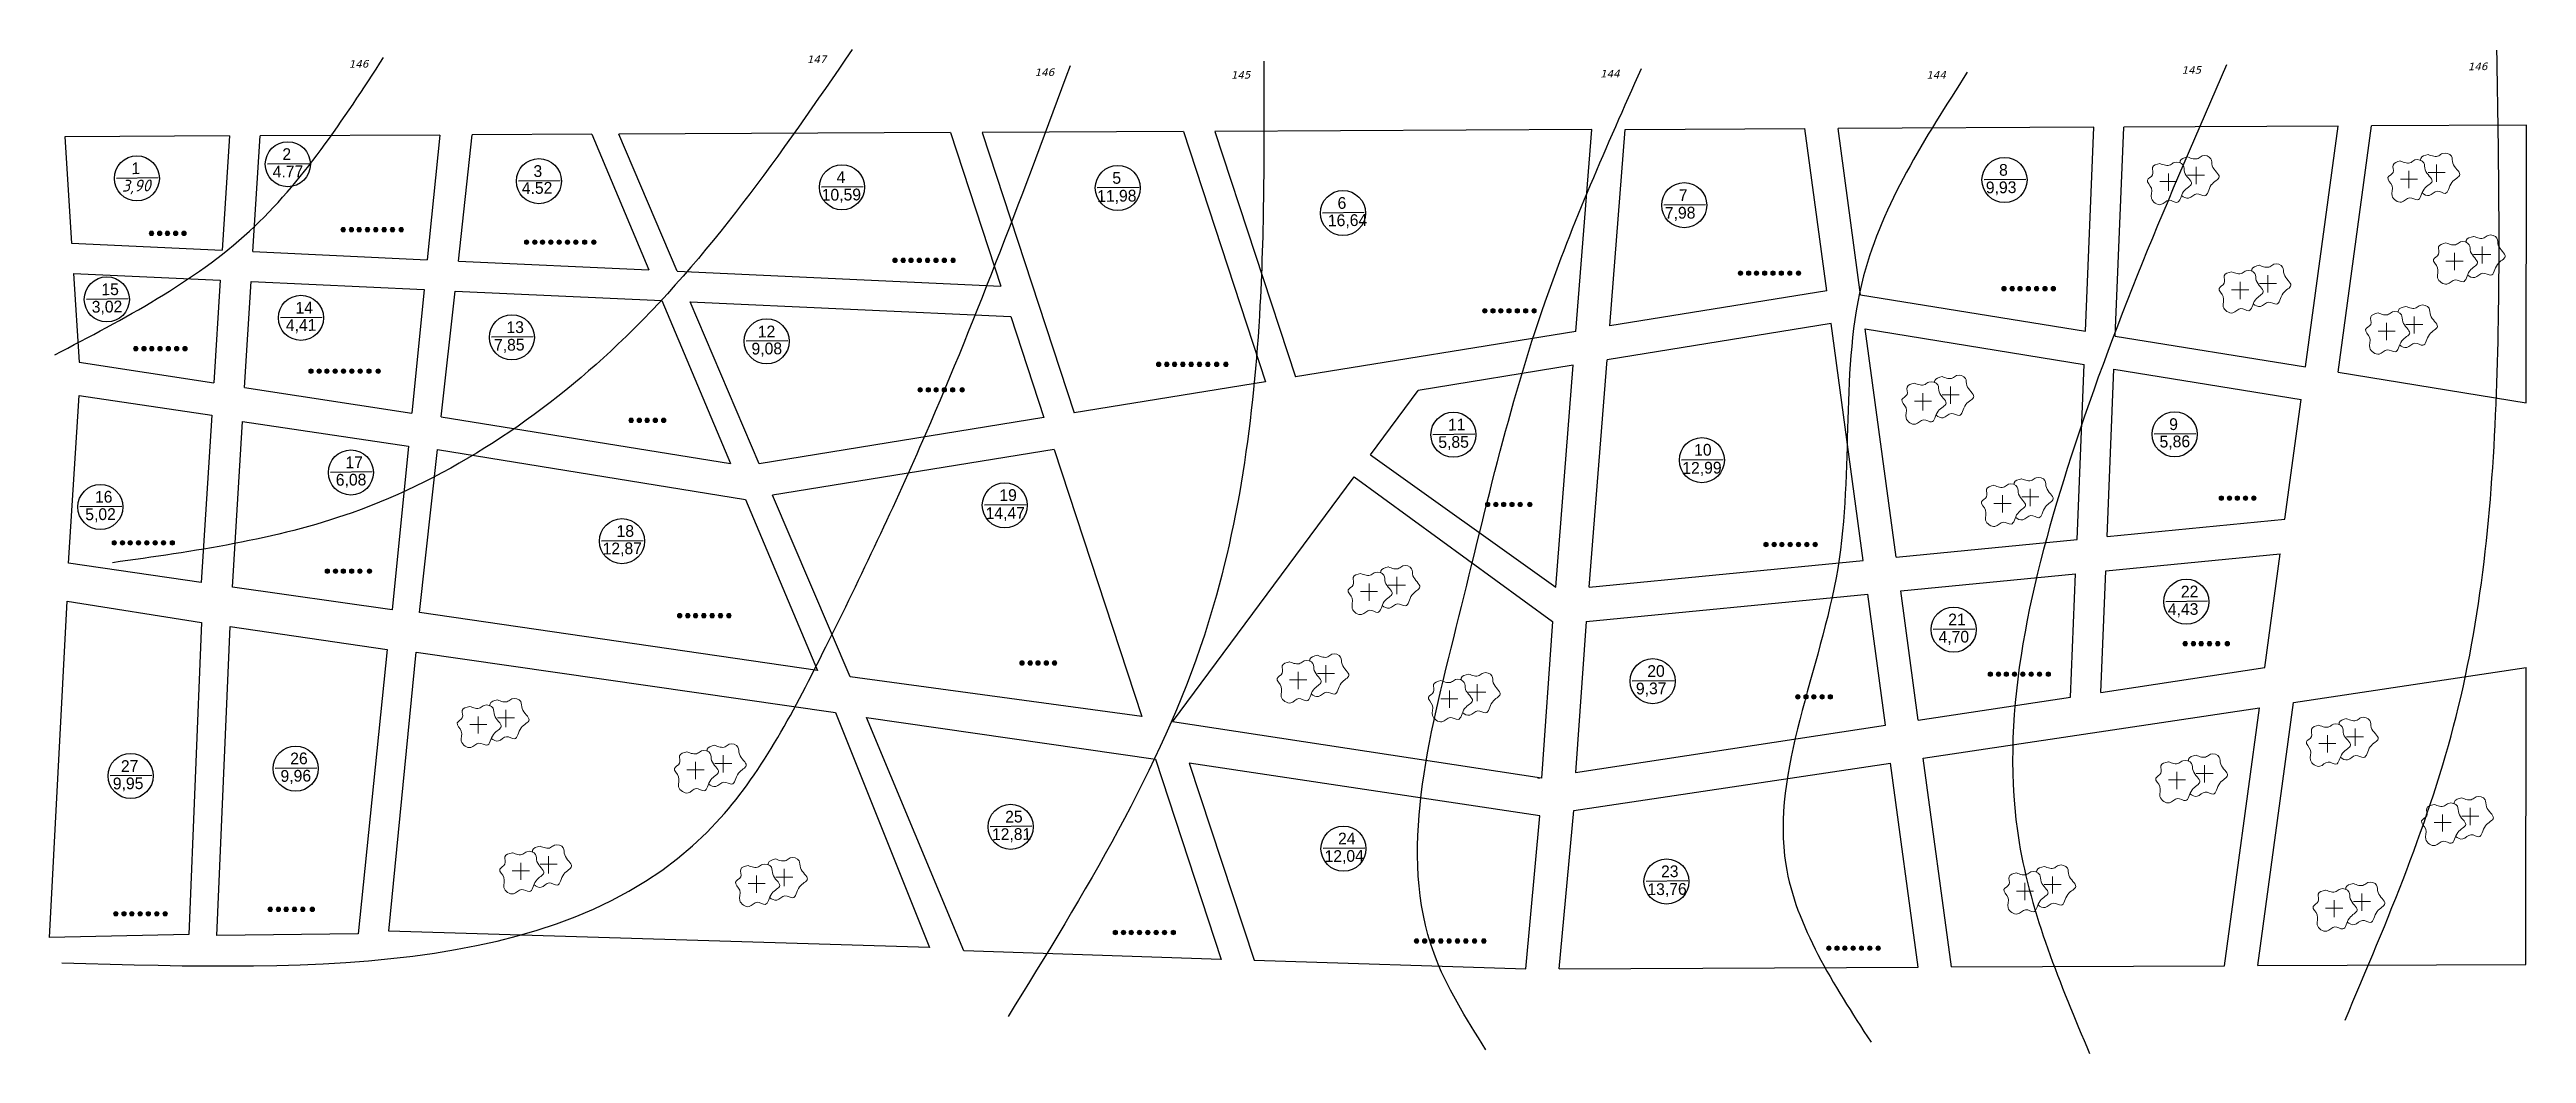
# Model space of a CAD drawing. Header units: millimetres. Extents: x -710977 to 10671, y -929782 to 89628.
# Drawn here: x 2147 to 2889, y 828 to 1129 of the extents above; entities that cross this region are included whole.
import ezdxf

# ---------------------------------------------------------------- set-up
doc = ezdxf.new("R2010")
doc.units = ezdxf.units.MM
doc.header["$LTSCALE"] = 0.4
doc.layers.add('Площади', color=7, linetype='Continuous')
doc.layers.add('Тонкая', color=82, linetype='Continuous', lineweight=20)
doc.styles.add('style1', font='verdana.ttf', dxfattribs={"oblique": 15})

msp = doc.modelspace()

# ---------------------------------------------------------------- texts
at = {"color": 2, "ltscale": 0.5, "attachment_point": 1, "rotation": 0.636565}
for s, width, insert, char_height in [('2', 10.02987, (2216.684, 1099.177), 3.518), ('1', 10.02987, (2171.49, 1094.951), 3.518), ('4.{\\Ftxt|c204;77}', 17.02864, (2213.784, 1093.956), 3.51793), ('3', 10.02987, (2291.863, 1094.11), 3.518), ('4', 10.02987, (2382.607, 1092.288), 3.518), ('5', 10.02987, (2465.186, 1092.078), 3.518), ('8', 10.02987, (2730.682, 1094.467), 3.518), ('{\\fISOCPEUR|b0|i1|c204|p34;3,90}', 17.02864, (2168.591, 1089.73), 3.51793), ('4.{\\Ftxt|c204;52}', 17.02864, (2288.362, 1089.025), 3.51793), ('{\\Ftxt|c204;10,59}', 17.02864, (2378.166, 1086.995), 3.51793), ('{\\Ftxt|c204;11,98}', 17.02864, (2460.64, 1086.653), 3.51793), ('6', 10.02987, (2532.618, 1084.572), 3.518), ('7', 10.02987, (2634.796, 1086.92), 3.518), ('{\\Ftxt|c204;9,93}', 17.02864, (2726.728, 1089.208), 3.51793), ('{\\Ftxt|c204;16,64}', 17.02864, (2529.718, 1079.351), 3.51793), ('{\\Ftxt|c204;7,98}', 17.02864, (2630.615, 1081.588), 3.51793), ('{\\Ftxt|c204;3,02}', 17.02864, (2159.589, 1053.513), 3.51793), ('15', 10.02987, (2162.489, 1058.734), 3.5179), ('14', 10.02987, (2220.608, 1053.218), 3.5179), ('{\\Ftxt|c204;4,41}', 17.02864, (2217.708, 1047.997), 3.51793), ('13', 10.02987, (2283.772, 1047.38), 3.5179), ('12', 10.02987, (2359.033, 1046.076), 3.5179), ('{\\Ftxt|c204;7,85}', 17.02864, (2280.038, 1042.096), 3.51793), ('{\\Ftxt|c204;9,08}', 17.02864, (2357.146, 1040.975), 3.51793), ('11', 10.02987, (2565.68, 1018.243), 3.5179), ('9', 10.02987, (2781.629, 1018.383), 3.518), ('{\\Ftxt|c204;5,85}', 17.02864, (2562.781, 1013.022), 3.51793), ('10', 10.02987, (2639.384, 1010.68), 3.5179), ('{\\Ftxt|c204;5,86}', 17.02864, (2778.729, 1013.162), 3.51793), ('{\\Ftxt|c204;6,08}', 17.02864, (2232.672, 1001.73), 3.51793), ('17', 10.02987, (2235.571, 1006.951), 3.5179), ('{\\Ftxt|c204;12,99}', 17.02864, (2635.839, 1005.266), 3.51793), ('16', 10.02987, (2160.561, 996.626), 3.5179), ('19', 10.02987, (2431.355, 997.125), 3.5179), ('{\\Ftxt|c204;5,02}', 17.02864, (2157.661, 991.406), 3.51793), ('18', 10.02987, (2316.739, 986.392), 3.5179), ('{\\Ftxt|c204;14,47}', 17.02864, (2427.229, 991.736), 3.51793), ('{\\Ftxt|c204;12,87}', 17.02864, (2312.569, 981.149), 3.51793), ('22', 10.02987, (2785.118, 968.281), 3.5179), ('21', 10.02987, (2715.46, 959.939), 3.5179), ('{\\Ftxt|c204;4,43}', 17.02864, (2781.201, 962.999), 3.51793), ('{\\Ftxt|c204;4,70}', 17.02864, (2712.56, 954.718), 3.51793), ('20', 10.02987, (2625.356, 944.508), 3.5179), ('{\\Ftxt|c204;9,37}', 17.02864, (2621.951, 939.277), 3.51793), ('27', 10.02987, (2168.335, 916.07), 3.5179), ('{\\Ftxt|c204;9,96}', 17.02864, (2216.123, 913.123), 3.51793), ('26', 10.02987, (2219.023, 918.344), 3.5179), ('{\\Ftxt|c204;9,95}', 17.02864, (2165.919, 910.866), 3.51793), ('25', 10.02987, (2433.096, 900.93), 3.5179), ('{\\Ftxt|c204;12,81}', 17.02864, (2429.136, 895.668), 3.51793), ('24', 10.02987, (2532.762, 894.385), 3.5179), ('{\\Ftxt|c204;12,04}', 17.02864, (2528.727, 889.126), 3.51793), ('23', 10.02987, (2629.472, 884.571), 3.5179), ('{\\Ftxt|c204;13,76}', 17.02864, (2625.387, 879.216), 3.51793)]:
    msp.add_mtext_dynamic_manual_height_columns(s, width=width, gutter_width=35.179, heights=[0], dxfattribs=dict(at, insert=insert, char_height=char_height))
at = {"layer": 'Площади', "color": 0, "lineweight": 30, "style": 'style1', "oblique": 15}
for s, p in [('146', (2236.582, 1123.279)), ('147', (2373.75, 1124.67)), ('146', (2441.94, 1120.774)), ('145', (2500.692, 1119.995)), ('144', (2611.259, 1120.359)), ('144', (2708.923, 1119.994)), ('145', (2785.371, 1121.456)), ('146', (2871.061, 1122.518))]:
    msp.add_text(s, height=2.24, rotation=0.710371, dxfattribs=at).set_placement(p)

# ---------------------------------------------------------------- hatches: boundary and pattern name
at = {"layer": 'Тонкая', "ltscale": 10}
for points in [[(2235.592, 1074.822, 1), (2234.249, 1074.822, 1)], [(2238.04, 1074.822, 1), (2236.697, 1074.822, 1)], [(2240.375, 1074.822, 1), (2239.032, 1074.822, 1)], [(2242.853, 1074.822, 1), (2241.51, 1074.822, 1)], [(2245.331, 1074.822, 1), (2243.988, 1074.822, 1)], [(2247.844, 1074.822, 1), (2246.501, 1074.822, 1)], [(2250.345, 1074.822, 1), (2249.002, 1074.822, 1)], [(2252.97, 1074.822, 1), (2251.627, 1074.822, 1)], [(2178.174, 1073.731, 1), (2176.831, 1073.731, 1)], [(2180.622, 1073.731, 1), (2179.279, 1073.731, 1)], [(2182.957, 1073.731, 1), (2181.614, 1073.731, 1)], [(2185.435, 1073.731, 1), (2184.092, 1073.731, 1)], [(2187.912, 1073.731, 1), (2186.57, 1073.731, 1)], [(2290.495, 1071.096, 1), (2289.152, 1071.096, 1)], [(2292.943, 1071.096, 1), (2291.6, 1071.096, 1)], [(2295.278, 1071.096, 1), (2293.936, 1071.096, 1)], [(2297.756, 1071.096, 1), (2296.413, 1071.096, 1)], [(2300.234, 1071.096, 1), (2298.891, 1071.096, 1)], [(2302.747, 1071.096, 1), (2301.404, 1071.096, 1)], [(2305.248, 1071.096, 1), (2303.906, 1071.096, 1)], [(2307.873, 1071.096, 1), (2306.53, 1071.096, 1)], [(2310.638, 1071.096, 1), (2309.295, 1071.096, 1)], [(2400.817, 1065.653, 1), (2399.474, 1065.653, 1)], [(2403.265, 1065.653, 1), (2401.922, 1065.653, 1)], [(2405.6, 1065.653, 1), (2404.257, 1065.653, 1)], [(2408.078, 1065.653, 1), (2406.735, 1065.653, 1)], [(2410.556, 1065.653, 1), (2409.213, 1065.653, 1)], [(2413.069, 1065.653, 1), (2411.726, 1065.653, 1)], [(2415.57, 1065.653, 1), (2414.227, 1065.653, 1)], [(2418.195, 1065.653, 1), (2416.852, 1065.653, 1)], [(2653.947, 1061.809, 1), (2652.604, 1061.809, 1)], [(2656.395, 1061.809, 1), (2655.052, 1061.809, 1)], [(2658.73, 1061.809, 1), (2657.387, 1061.809, 1)], [(2661.208, 1061.809, 1), (2659.865, 1061.809, 1)], [(2663.686, 1061.809, 1), (2662.343, 1061.809, 1)], [(2666.199, 1061.809, 1), (2664.856, 1061.809, 1)], [(2668.7, 1061.809, 1), (2667.357, 1061.809, 1)], [(2671.325, 1061.809, 1), (2669.982, 1061.809, 1)], [(2732.873, 1057.196, 1), (2731.53, 1057.196, 1)], [(2735.321, 1057.196, 1), (2733.978, 1057.196, 1)], [(2737.656, 1057.196, 1), (2736.314, 1057.196, 1)], [(2740.134, 1057.196, 1), (2738.792, 1057.196, 1)], [(2742.612, 1057.196, 1), (2741.269, 1057.196, 1)], [(2745.125, 1057.196, 1), (2743.782, 1057.196, 1)], [(2747.626, 1057.196, 1), (2746.284, 1057.196, 1)], [(2577.395, 1050.555, 1), (2576.053, 1050.555, 1)], [(2579.843, 1050.555, 1), (2578.501, 1050.555, 1)], [(2582.179, 1050.555, 1), (2580.836, 1050.555, 1)], [(2584.656, 1050.555, 1), (2583.314, 1050.555, 1)], [(2587.134, 1050.555, 1), (2585.792, 1050.555, 1)], [(2589.647, 1050.555, 1), (2588.305, 1050.555, 1)], [(2592.149, 1050.555, 1), (2590.806, 1050.555, 1)], [(2173.48, 1039.235, 1), (2172.137, 1039.235, 1)], [(2175.928, 1039.235, 1), (2174.585, 1039.235, 1)], [(2178.263, 1039.235, 1), (2176.92, 1039.235, 1)], [(2180.741, 1039.235, 1), (2179.398, 1039.235, 1)], [(2183.218, 1039.235, 1), (2181.876, 1039.235, 1)], [(2185.732, 1039.235, 1), (2184.389, 1039.235, 1)], [(2188.233, 1039.235, 1), (2186.89, 1039.235, 1)], [(2225.926, 1032.493, 1), (2224.583, 1032.493, 1)], [(2228.374, 1032.493, 1), (2227.031, 1032.493, 1)], [(2230.709, 1032.493, 1), (2229.366, 1032.493, 1)], [(2233.187, 1032.493, 1), (2231.844, 1032.493, 1)], [(2235.665, 1032.493, 1), (2234.322, 1032.493, 1)], [(2238.178, 1032.493, 1), (2236.835, 1032.493, 1)], [(2240.679, 1032.493, 1), (2239.336, 1032.493, 1)], [(2243.304, 1032.493, 1), (2241.961, 1032.493, 1)], [(2246.069, 1032.493, 1), (2244.726, 1032.493, 1)], [(2479.73, 1034.557, 1), (2478.387, 1034.557, 1)], [(2482.178, 1034.557, 1), (2480.835, 1034.557, 1)], [(2484.513, 1034.557, 1), (2483.171, 1034.557, 1)], [(2486.991, 1034.557, 1), (2485.648, 1034.557, 1)], [(2489.469, 1034.557, 1), (2488.126, 1034.557, 1)], [(2491.982, 1034.557, 1), (2490.639, 1034.557, 1)], [(2494.483, 1034.557, 1), (2493.141, 1034.557, 1)], [(2497.108, 1034.557, 1), (2495.765, 1034.557, 1)], [(2499.873, 1034.557, 1), (2498.531, 1034.557, 1)], [(2408.314, 1026.888, 1), (2406.972, 1026.888, 1)], [(2410.762, 1026.888, 1), (2409.42, 1026.888, 1)], [(2413.098, 1026.888, 1), (2411.755, 1026.888, 1)], [(2415.575, 1026.888, 1), (2414.233, 1026.888, 1)], [(2418.053, 1026.888, 1), (2416.711, 1026.888, 1)], [(2420.911, 1026.888, 1), (2419.569, 1026.888, 1)], [(2321.798, 1017.786, 1), (2320.455, 1017.786, 1)], [(2324.246, 1017.786, 1), (2322.903, 1017.786, 1)], [(2326.581, 1017.786, 1), (2325.238, 1017.786, 1)], [(2329.059, 1017.786, 1), (2327.716, 1017.786, 1)], [(2331.537, 1017.786, 1), (2330.194, 1017.786, 1)], [(2797.924, 994.511, 1), (2796.582, 994.511, 1)], [(2800.372, 994.511, 1), (2799.03, 994.511, 1)], [(2802.708, 994.511, 1), (2801.365, 994.511, 1)], [(2805.185, 994.511, 1), (2803.843, 994.511, 1)], [(2807.663, 994.511, 1), (2806.321, 994.511, 1)], [(2578.269, 992.622, 1), (2576.926, 992.622, 1)], [(2580.717, 992.622, 1), (2579.374, 992.622, 1)], [(2583.052, 992.622, 1), (2581.71, 992.622, 1)], [(2585.53, 992.622, 1), (2584.187, 992.622, 1)], [(2588.008, 992.622, 1), (2586.665, 992.622, 1)], [(2590.866, 992.622, 1), (2589.523, 992.622, 1)], [(2167.032, 981.13, 1), (2165.69, 981.13, 1)], [(2169.481, 981.13, 1), (2168.138, 981.13, 1)], [(2171.816, 981.13, 1), (2170.473, 981.13, 1)], [(2174.294, 981.13, 1), (2172.951, 981.13, 1)], [(2176.771, 981.13, 1), (2175.429, 981.13, 1)], [(2179.285, 981.13, 1), (2177.942, 981.13, 1)], [(2181.786, 981.13, 1), (2180.443, 981.13, 1)], [(2184.41, 981.13, 1), (2183.068, 981.13, 1)], [(2661.581, 980.613, 1), (2660.238, 980.613, 1)], [(2664.029, 980.613, 1), (2662.686, 980.613, 1)], [(2666.364, 980.613, 1), (2665.021, 980.613, 1)], [(2668.842, 980.613, 1), (2667.499, 980.613, 1)], [(2671.32, 980.613, 1), (2669.977, 980.613, 1)], [(2673.833, 980.613, 1), (2672.49, 980.613, 1)], [(2676.334, 980.613, 1), (2674.991, 980.613, 1)], [(2230.848, 972.66, 1), (2229.506, 972.66, 1)], [(2233.296, 972.66, 1), (2231.954, 972.66, 1)], [(2235.632, 972.66, 1), (2234.289, 972.66, 1)], [(2238.109, 972.66, 1), (2236.767, 972.66, 1)], [(2240.587, 972.66, 1), (2239.245, 972.66, 1)], [(2243.445, 972.66, 1), (2242.103, 972.66, 1)], [(2336.308, 959.343, 1), (2334.966, 959.343, 1)], [(2338.756, 959.343, 1), (2337.414, 959.343, 1)], [(2341.092, 959.343, 1), (2339.749, 959.343, 1)], [(2343.57, 959.343, 1), (2342.227, 959.343, 1)], [(2346.047, 959.343, 1), (2344.705, 959.343, 1)], [(2348.561, 959.343, 1), (2347.218, 959.343, 1)], [(2351.062, 959.343, 1), (2349.719, 959.343, 1)], [(2787.117, 950.961, 1), (2785.775, 950.961, 1)], [(2789.565, 950.961, 1), (2788.223, 950.961, 1)], [(2791.901, 950.961, 1), (2790.558, 950.961, 1)], [(2794.378, 950.961, 1), (2793.036, 950.961, 1)], [(2796.856, 950.961, 1), (2795.514, 950.961, 1)], [(2799.714, 950.961, 1), (2798.372, 950.961, 1)], [(2438.836, 945.186, 1), (2437.494, 945.186, 1)], [(2441.284, 945.186, 1), (2439.942, 945.186, 1)], [(2443.619, 945.186, 1), (2442.277, 945.186, 1)], [(2446.097, 945.186, 1), (2444.755, 945.186, 1)], [(2448.575, 945.186, 1), (2447.233, 945.186, 1)], [(2728.752, 941.814, 1), (2727.409, 941.814, 1)], [(2731.2, 941.814, 1), (2729.857, 941.814, 1)], [(2733.535, 941.814, 1), (2732.192, 941.814, 1)], [(2736.013, 941.814, 1), (2734.67, 941.814, 1)], [(2738.491, 941.814, 1), (2737.148, 941.814, 1)], [(2741.004, 941.814, 1), (2739.661, 941.814, 1)], [(2743.505, 941.814, 1), (2742.162, 941.814, 1)], [(2746.13, 941.814, 1), (2744.787, 941.814, 1)], [(2671.119, 935.057, 1), (2669.777, 935.057, 1)], [(2673.567, 935.057, 1), (2672.225, 935.057, 1)], [(2675.903, 935.057, 1), (2674.56, 935.057, 1)], [(2678.381, 935.057, 1), (2677.038, 935.057, 1)], [(2680.858, 935.057, 1), (2679.516, 935.057, 1)], [(2167.514, 870.148, 1), (2166.171, 870.148, 1)], [(2169.962, 870.148, 1), (2168.619, 870.148, 1)], [(2172.297, 870.148, 1), (2170.955, 870.148, 1)], [(2174.775, 870.148, 1), (2173.432, 870.148, 1)], [(2177.253, 870.148, 1), (2175.91, 870.148, 1)], [(2179.766, 870.148, 1), (2178.423, 870.148, 1)], [(2182.267, 870.148, 1), (2180.925, 870.148, 1)], [(2213.732, 871.461, 1), (2212.389, 871.461, 1)], [(2216.18, 871.461, 1), (2214.837, 871.461, 1)], [(2218.515, 871.461, 1), (2217.173, 871.461, 1)], [(2220.993, 871.461, 1), (2219.65, 871.461, 1)], [(2223.471, 871.461, 1), (2222.128, 871.461, 1)], [(2226.329, 871.461, 1), (2224.986, 871.461, 1)], [(2466.757, 864.54, 1), (2465.414, 864.54, 1)], [(2469.205, 864.54, 1), (2467.863, 864.54, 1)], [(2471.54, 864.54, 1), (2470.198, 864.54, 1)], [(2474.018, 864.54, 1), (2472.676, 864.54, 1)], [(2476.496, 864.54, 1), (2475.153, 864.54, 1)], [(2479.009, 864.54, 1), (2477.667, 864.54, 1)], [(2481.51, 864.54, 1), (2480.168, 864.54, 1)], [(2484.135, 864.54, 1), (2482.792, 864.54, 1)], [(2556.962, 861.997, 1), (2555.62, 861.997, 1)], [(2559.411, 861.997, 1), (2558.068, 861.997, 1)], [(2561.746, 861.997, 1), (2560.403, 861.997, 1)], [(2564.224, 861.997, 1), (2562.881, 861.997, 1)], [(2566.701, 861.997, 1), (2565.359, 861.997, 1)], [(2569.215, 861.997, 1), (2567.872, 861.997, 1)], [(2571.716, 861.997, 1), (2570.373, 861.997, 1)], [(2574.34, 861.997, 1), (2572.998, 861.997, 1)], [(2577.106, 861.997, 1), (2575.763, 861.997, 1)], [(2680.418, 859.83, 1), (2679.075, 859.83, 1)], [(2682.866, 859.83, 1), (2681.523, 859.83, 1)], [(2685.201, 859.83, 1), (2683.859, 859.83, 1)], [(2687.679, 859.83, 1), (2686.336, 859.83, 1)], [(2690.157, 859.83, 1), (2688.814, 859.83, 1)], [(2692.67, 859.83, 1), (2691.327, 859.83, 1)], [(2695.171, 859.83, 1), (2693.829, 859.83, 1)]]:
    msp.add_hatch(color=0, dxfattribs=at).paths.add_polyline_path(points)

# ---------------------------------------------------------------- linework, layer by layer
at = {"color": 0, "lineweight": 30}
for p, q in [((2618.727, 1104.776), (2672.536, 1105.076)), ((2679.098, 1056.576), (2672.536, 1105.076)), ((2759.049, 1105.483), (2682.529, 1105.123)), ((2689.263, 1055.358), (2682.529, 1105.123)), ((2756.574, 1044.448), (2759.049, 1105.483)), ((2765.515, 1042.998), (2768.051, 1105.525)), ((2832.212, 1105.826), (2768.051, 1105.525)), ((2822.463, 1033.768), (2832.212, 1105.826)), ((2832.248, 1032.182), (2842.219, 1105.873)), ((2888.617, 1106.091), (2842.219, 1105.873)), ((2888.565, 1023.053), (2888.617, 1106.091)), ((2200.86, 1102.861), (2151.552, 1102.629)), ((2151.552, 1102.629), (2153.607, 1070.749)), ((2200.86, 1102.861), (2198.686, 1068.675)), ((2207.887, 1068.252), (2210.016, 1102.904)), ((2263.813, 1103.156), (2210.016, 1102.904)), ((2263.813, 1103.156), (2260.068, 1065.851)), ((2269.398, 1065.422), (2273.57, 1103.202)), ((2309.35, 1103.37), (2273.57, 1103.202)), ((2309.35, 1103.37), (2326.433, 1062.798)), ((2416.792, 1103.875), (2317.432, 1103.408)), ((2334.919, 1062.407), (2317.432, 1103.408)), ((2416.792, 1103.875), (2431.827, 1057.949)), ((2486.515, 1104.202), (2426.209, 1103.919)), ((2426.209, 1103.919), (2453.775, 1020.054)), ((2486.515, 1104.202), (2511.025, 1029.334)), ((2608.727, 1104.776), (2495.933, 1104.247)), ((2495.933, 1104.247), (2520.075, 1030.801)), ((2604.003, 1044.404), (2608.727, 1104.776)), ((2614.132, 1046.046), (2618.727, 1104.776)), ((2153.607, 1070.749), (2198.686, 1068.675)), ((2207.887, 1068.252), (2260.068, 1065.851)), ((2154.189, 1061.722), (2155.901, 1035.174)), ((2154.189, 1061.722), (2198.115, 1059.701)), ((2269.398, 1065.422), (2326.433, 1062.798)), ((2334.919, 1062.407), (2431.827, 1057.949)), ((2198.115, 1059.701), (2196.162, 1029.007)), ((2205.389, 1027.594), (2207.335, 1059.277)), ((2207.335, 1059.277), (2259.168, 1056.892)), ((2259.168, 1056.892), (2255.457, 1019.925)), ((2264.257, 1018.868), (2268.409, 1056.467)), ((2268.409, 1056.467), (2330.297, 1053.62)), ((2330.297, 1053.62), (2350.838, 1004.834)), ((2359.501, 1004.773), (2338.835, 1053.227)), ((2338.835, 1053.227), (2434.818, 1048.811)), ((2679.098, 1056.576), (2614.132, 1046.046)), ((2689.263, 1055.358), (2756.574, 1044.448)), ((2434.818, 1048.811), (2444.714, 1018.585)), ((2680.422, 1046.791), (2613.339, 1035.918)), ((2690.017, 975.873), (2680.422, 1046.791)), ((2604.003, 1044.404), (2520.075, 1030.801)), ((2699.886, 976.838), (2690.646, 1045.134)), ((2690.646, 1045.134), (2756.171, 1034.513)), ((2765.515, 1042.998), (2822.463, 1033.768)), ((2155.901, 1035.174), (2196.162, 1029.007)), ((2603.211, 1034.276), (2556.803, 1026.754)), ((2598.014, 967.861), (2603.211, 1034.276)), ((2608.014, 967.861), (2613.339, 1035.918)), ((2754.048, 982.13), (2756.171, 1034.513)), ((2763.084, 983.013), (2765.113, 1033.064)), ((2765.113, 1033.064), (2821.139, 1023.982)), ((2832.248, 1032.182), (2888.565, 1023.053)), ((2152.67, 975.067), (2155.901, 1025.174)), ((2155.901, 1025.174), (2195.545, 1019.3)), ((2205.389, 1027.594), (2255.457, 1019.925)), ((2511.025, 1029.334), (2453.775, 1020.054)), ((2542.52, 1007.502), (2556.803, 1026.754)), ((2816.299, 988.213), (2821.139, 1023.982)), ((2195.545, 1019.3), (2192.364, 969.297)), ((2201.72, 967.889), (2204.764, 1017.438)), ((2204.764, 1017.438), (2254.469, 1010.077)), ((2264.257, 1018.868), (2350.838, 1004.834)), ((2444.714, 1018.585), (2359.501, 1004.773)), ((2254.469, 1010.077), (2249.552, 961.102)), ((2257.786, 960.266), (2263.173, 1009.044)), ((2263.173, 1009.044), (2355.357, 994.102)), ((2447.822, 1009.089), (2363.49, 995.42)), ((2447.822, 1009.089), (2474.002, 929.121)), ((2542.52, 1007.502), (2598.014, 967.861)), ((2355.357, 994.102), (2376.91, 942.914)), ((2386.683, 941.041), (2363.49, 995.42)), ((2483.195, 927.537), (2537.616, 1000.89)), ((2537.616, 1000.89), (2597.03, 957.546)), ((2763.084, 983.013), (2816.299, 988.213)), ((2699.886, 976.838), (2754.048, 982.13)), ((2192.364, 969.297), (2152.67, 975.067)), ((2608.014, 967.861), (2690.017, 975.873)), ((2701.251, 966.753), (2753.632, 971.871)), ((2752.135, 934.964), (2753.632, 971.871)), ((2761.191, 936.339), (2762.668, 972.754)), ((2762.668, 972.754), (2814.898, 977.857)), ((2810.289, 943.792), (2814.898, 977.857)), ((2249.552, 961.102), (2201.72, 967.889)), ((2607.03, 957.546), (2691.381, 965.788)), ((2696.69, 926.547), (2691.381, 965.788)), ((2706.489, 928.035), (2701.251, 966.753)), ((2146.984, 863.046), (2152.309, 963.673)), ((2152.309, 963.673), (2192.506, 957.329)), ((2192.506, 957.329), (2188.656, 863.896)), ((2376.91, 942.914), (2257.786, 960.266)), ((2597.03, 957.546), (2593.752, 910.754)), ((2607.03, 957.546), (2603.871, 912.457)), ((2197.088, 863.668), (2201.097, 956.07)), ((2201.097, 956.07), (2248.066, 949.2)), ((2248.066, 949.2), (2239.398, 864.085)), ((2248.529, 864.969), (2256.722, 948.386)), ((2256.722, 948.386), (2382.291, 930.395)), ((2761.191, 936.339), (2810.289, 943.792)), ((2818.875, 933.335), (2888.515, 943.784)), ((2888.46, 855), (2888.515, 943.784)), ((2474.002, 929.121), (2386.683, 941.041)), ((2706.489, 928.035), (2752.135, 934.964)), ((2382.291, 930.395), (2410.458, 860.091)), ((2420.725, 859.015), (2391.642, 928.816)), ((2391.642, 928.816), (2478.172, 916.386)), ((2593.752, 910.754), (2483.195, 927.537)), ((2708.022, 916.703), (2808.668, 931.804)), ((2798.22, 854.587), (2808.668, 931.804)), ((2808.226, 854.633), (2818.875, 933.335)), ((2603.871, 912.457), (2696.69, 926.547)), ((2478.172, 916.386), (2497.792, 856.454)), ((2593.202, 899.476), (2488.232, 915.225)), ((2488.232, 915.225), (2507.624, 856.229)), ((2603.343, 900.997), (2698.221, 915.233)), ((2706.483, 854.168), (2698.221, 915.233)), ((2716.477, 854.214), (2708.022, 916.703)), ((2592.653, 910.754), (2593.764, 910.923)), ((2588.971, 853.632), (2593.202, 899.476)), ((2598.971, 853.632), (2603.343, 900.997)), ((2188.656, 863.896), (2146.984, 863.046)), ((2239.398, 864.085), (2197.088, 863.668)), ((2410.458, 860.091), (2248.529, 864.969)), ((2497.792, 856.454), (2420.725, 859.015)), ((2507.624, 856.229), (2588.971, 853.632)), ((2598.975, 853.677), (2706.483, 854.168)), ((2716.477, 854.214), (2798.22, 854.587)), ((2808.226, 854.633), (2888.46, 855))]:
    msp.add_line(p, q, dxfattribs=at)
at = {"color": 241, "lineweight": 25}
for p, q in [((2179.522, 1090.33), (2167.015, 1090.191)), ((2224.716, 1094.556), (2212.208, 1094.417)), ((2299.895, 1089.488), (2287.388, 1089.349)), ((2390.639, 1087.667), (2378.131, 1087.528)), ((2473.218, 1087.456), (2460.711, 1087.317)), ((2738.714, 1089.845), (2726.206, 1089.706)), ((2540.65, 1079.951), (2528.142, 1079.812)), ((2642.828, 1082.299), (2630.32, 1082.16)), ((2170.521, 1054.113), (2158.013, 1053.974)), ((2228.64, 1048.596), (2216.133, 1048.457)), ((2291.804, 1042.759), (2279.297, 1042.62)), ((2368.078, 1041.574), (2355.57, 1041.435)), ((2573.712, 1013.622), (2561.205, 1013.483)), ((2789.661, 1013.762), (2777.153, 1013.623)), ((2243.603, 1002.33), (2231.096, 1002.191)), ((2648.113, 1006.002), (2635.605, 1005.863)), ((2168.593, 992.005), (2156.085, 991.866)), ((2439.387, 992.504), (2426.879, 992.365)), ((2324.771, 981.771), (2312.263, 981.632)), ((2793.149, 963.66), (2780.642, 963.521)), ((2723.491, 955.317), (2710.984, 955.178)), ((2633.388, 939.886), (2620.881, 939.747)), ((2227.055, 913.722), (2214.547, 913.583)), ((2177.645, 911.528), (2165.138, 911.389)), ((2441.127, 896.308), (2428.62, 896.169)), ((2540.794, 889.764), (2528.286, 889.625)), ((2637.504, 879.949), (2624.996, 879.81))]:
    msp.add_line(p, q, dxfattribs=at)
for centre in [(2218.331, 1094.409), (2173.137, 1090.182), (2293.51, 1089.341), (2384.254, 1087.52), (2466.833, 1087.309), (2732.329, 1089.698), (2534.265, 1079.804), (2636.443, 1082.151), (2164.136, 1053.965), (2222.255, 1048.449), (2285.42, 1042.611), (2361.693, 1041.427), (2567.327, 1013.474), (2783.276, 1013.614), (2237.219, 1002.182), (2641.728, 1005.854), (2162.208, 991.858), (2433.002, 992.357), (2318.386, 981.623), (2786.765, 963.513), (2717.107, 955.17), (2627.004, 939.739), (2220.67, 913.575), (2171.261, 911.38), (2434.743, 896.161), (2534.409, 889.616), (2631.119, 879.802)]:
    msp.add_circle(centre, 6.746, dxfattribs=at)
at = {"ltscale": 0.5}
for points in [[(2387.301, 1128.721), (2317.164, 1040.534), (2237.57, 990.141), (2165.857, 975.181)], [(2834.296, 838.32), (2867.561, 929.167), (2879.758, 1028.876), (2879.758, 1128.586)], [(2148.52, 1037.385), (2206.836, 1074.392), (2247.027, 1126.359)], [(2150.643, 855.451), (2347.898, 898.805), (2379.421, 949.985), (2409.367, 1013.763), (2452.71, 1123.997)], [(2510.516, 1125.263), (2509.407, 1052.142), (2492.775, 953.54), (2434.007, 839.428)], [(2577.046, 829.457), (2561.523, 858.262), (2568.176, 955.756), (2594.788, 1053.25), (2623.617, 1123.047)], [(2721.195, 1121.939), (2690.147, 1061.005), (2682.386, 973.482), (2666.862, 884.851), (2692.365, 831.672)], [(2798.813, 1124.155), (2751.133, 1003.395), (2736.719, 891.498), (2757.786, 828.349)]]:
    msp.add_spline(points, degree=3, dxfattribs=at)
at = {"layer": 'Тонкая', "color": 6}
for p, q in [((2781.399, 1089.21), (2781.399, 1091.649)), ((2781.399, 1091.649), (2781.399, 1086.483)), ((2789.694, 1093.604), (2789.694, 1088.438)), ((2789.694, 1091.166), (2789.694, 1093.604)), ((2853.427, 1089.952), (2853.427, 1092.391)), ((2853.427, 1092.391), (2853.427, 1087.224)), ((2861.722, 1094.346), (2861.722, 1089.18)), ((2861.722, 1091.907), (2861.722, 1094.346)), ((2875.344, 1069.837), (2875.344, 1064.67)), ((2875.344, 1067.398), (2875.344, 1069.837)), ((2811.172, 1061.191), (2811.172, 1056.024)), ((2811.172, 1058.752), (2811.172, 1061.191)), ((2867.049, 1065.443), (2867.049, 1067.881)), ((2867.049, 1067.881), (2867.049, 1062.715)), ((2802.877, 1056.797), (2802.877, 1059.236)), ((2802.877, 1059.236), (2802.877, 1054.069)), ((2846.721, 1044.495), (2846.721, 1046.933)), ((2846.721, 1046.933), (2846.721, 1041.767)), ((2855.016, 1048.889), (2855.016, 1043.722)), ((2855.016, 1046.45), (2855.016, 1048.889)), ((2707.908, 1023.492), (2707.908, 1025.931)), ((2707.908, 1025.931), (2707.908, 1020.765)), ((2716.203, 1027.886), (2716.203, 1022.72)), ((2716.203, 1025.448), (2716.203, 1027.886)), ((2731.716, 992.91), (2731.716, 995.349)), ((2731.716, 995.349), (2731.716, 990.183)), ((2740.01, 997.304), (2740.01, 992.138)), ((2740.01, 994.865), (2740.01, 997.304)), ((2542.077, 966.538), (2542.077, 968.977)), ((2542.077, 968.977), (2542.077, 963.81)), ((2550.372, 970.932), (2550.372, 965.765)), ((2550.372, 968.493), (2550.372, 970.932)), ((2520.832, 940.093), (2520.832, 942.532)), ((2520.832, 942.532), (2520.832, 937.365)), ((2529.127, 944.487), (2529.127, 939.32)), ((2529.127, 942.048), (2529.127, 944.487)), ((2566.128, 934.483), (2566.128, 936.922)), ((2566.128, 936.922), (2566.128, 931.756)), ((2574.422, 938.877), (2574.422, 933.711)), ((2574.422, 936.439), (2574.422, 938.877)), ((2275.328, 926.764), (2275.328, 929.203)), ((2275.328, 929.203), (2275.328, 924.037)), ((2283.622, 931.158), (2283.622, 925.992)), ((2283.622, 928.72), (2283.622, 931.158)), ((2828.999, 921.134), (2828.999, 923.573)), ((2828.999, 923.573), (2828.999, 918.406)), ((2837.293, 925.528), (2837.293, 920.362)), ((2837.293, 923.089), (2837.293, 925.528)), ((2340.387, 913.163), (2340.387, 915.601)), ((2340.387, 915.601), (2340.387, 910.435)), ((2348.682, 917.557), (2348.682, 912.39)), ((2348.682, 915.118), (2348.682, 917.557)), ((2783.925, 910.197), (2783.925, 912.636)), ((2783.925, 912.636), (2783.925, 907.469)), ((2792.22, 914.591), (2792.22, 909.425)), ((2792.22, 912.152), (2792.22, 914.591)), ((2863.488, 897.432), (2863.488, 899.871)), ((2863.488, 899.871), (2863.488, 894.705)), ((2871.783, 901.826), (2871.783, 896.66)), ((2871.783, 899.388), (2871.783, 901.826)), ((2288.084, 882.984), (2288.084, 885.423)), ((2288.084, 885.423), (2288.084, 880.256)), ((2296.379, 887.378), (2296.379, 882.212)), ((2296.379, 884.939), (2296.379, 887.378)), ((2366.967, 883.552), (2366.967, 878.386)), ((2366.967, 881.114), (2366.967, 883.552)), ((2358.672, 879.159), (2358.672, 881.597)), ((2358.672, 881.597), (2358.672, 876.431)), ((2738.443, 876.942), (2738.443, 879.38)), ((2738.443, 879.38), (2738.443, 874.214)), ((2746.738, 881.335), (2746.738, 876.169)), ((2746.738, 878.897), (2746.738, 881.335)), ((2839.321, 876.198), (2839.321, 871.031)), ((2839.321, 873.759), (2839.321, 876.198)), ((2831.026, 871.804), (2831.026, 874.242)), ((2831.026, 874.242), (2831.026, 869.076))]:
    msp.add_line(p, q, dxfattribs=at)
at = {"layer": 'Тонкая', "color": 0, "ltscale": 10}
for centre in [(2234.92, 1074.822), (2237.368, 1074.822), (2239.704, 1074.822), (2242.181, 1074.822), (2244.659, 1074.822), (2247.172, 1074.822), (2249.674, 1074.822), (2252.298, 1074.822), (2177.502, 1073.731), (2179.95, 1073.731), (2182.286, 1073.731), (2184.763, 1073.731), (2187.241, 1073.731), (2289.824, 1071.096), (2292.272, 1071.096), (2294.607, 1071.096), (2297.085, 1071.096), (2299.562, 1071.096), (2302.076, 1071.096), (2304.577, 1071.096), (2307.202, 1071.096), (2309.967, 1071.096), (2400.145, 1065.653), (2402.593, 1065.653), (2404.929, 1065.653), (2407.407, 1065.653), (2409.884, 1065.653), (2412.397, 1065.653), (2414.899, 1065.653), (2417.523, 1065.653), (2653.275, 1061.809), (2655.723, 1061.809), (2658.059, 1061.809), (2660.536, 1061.809), (2663.014, 1061.809), (2665.527, 1061.809), (2668.029, 1061.809), (2670.653, 1061.809), (2732.202, 1057.196), (2734.65, 1057.196), (2736.985, 1057.196), (2739.463, 1057.196), (2741.941, 1057.196), (2744.454, 1057.196), (2746.955, 1057.196), (2576.724, 1050.555), (2579.172, 1050.555), (2581.507, 1050.555), (2583.985, 1050.555), (2586.463, 1050.555), (2588.976, 1050.555), (2591.477, 1050.555), (2172.808, 1039.235), (2175.256, 1039.235), (2177.591, 1039.235), (2180.069, 1039.235), (2182.547, 1039.235), (2185.06, 1039.235), (2187.561, 1039.235), (2225.254, 1032.493), (2227.702, 1032.493), (2230.038, 1032.493), (2232.516, 1032.493), (2234.993, 1032.493), (2237.507, 1032.493), (2240.008, 1032.493), (2242.632, 1032.493), (2245.398, 1032.493), (2479.059, 1034.557), (2481.507, 1034.557), (2483.842, 1034.557), (2486.32, 1034.557), (2488.798, 1034.557), (2491.311, 1034.557), (2493.812, 1034.557), (2496.437, 1034.557), (2499.202, 1034.557), (2407.643, 1026.888), (2410.091, 1026.888), (2412.426, 1026.888), (2414.904, 1026.888), (2417.382, 1026.888), (2420.24, 1026.888), (2321.126, 1017.786), (2323.574, 1017.786), (2325.91, 1017.786), (2328.387, 1017.786), (2330.865, 1017.786), (2797.253, 994.511), (2799.701, 994.511), (2802.036, 994.511), (2804.514, 994.511), (2806.992, 994.511), (2577.598, 992.622), (2580.046, 992.622), (2582.381, 992.622), (2584.859, 992.622), (2587.337, 992.622), (2590.195, 992.622), (2166.361, 981.13), (2168.809, 981.13), (2171.144, 981.13), (2173.622, 981.13), (2176.1, 981.13), (2178.613, 981.13), (2181.114, 981.13), (2183.739, 981.13), (2660.909, 980.613), (2663.357, 980.613), (2665.693, 980.613), (2668.17, 980.613), (2670.648, 980.613), (2673.161, 980.613), (2675.663, 980.613), (2230.177, 972.66), (2232.625, 972.66), (2234.96, 972.66), (2237.438, 972.66), (2239.916, 972.66), (2242.774, 972.66), (2335.637, 959.343), (2338.085, 959.343), (2340.42, 959.343), (2342.898, 959.343), (2345.376, 959.343), (2347.889, 959.343), (2350.39, 959.343), (2786.446, 950.961), (2788.894, 950.961), (2791.229, 950.961), (2793.707, 950.961), (2796.185, 950.961), (2799.043, 950.961), (2438.165, 945.186), (2440.613, 945.186), (2442.948, 945.186), (2445.426, 945.186), (2447.904, 945.186), (2728.08, 941.814), (2730.528, 941.814), (2732.864, 941.814), (2735.341, 941.814), (2737.819, 941.814), (2740.332, 941.814), (2742.834, 941.814), (2745.458, 941.814), (2670.448, 935.057), (2672.896, 935.057), (2675.231, 935.057), (2677.709, 935.057), (2680.187, 935.057), (2166.843, 870.148), (2169.291, 870.148), (2171.626, 870.148), (2174.104, 870.148), (2176.582, 870.148), (2179.095, 870.148), (2181.596, 870.148), (2213.061, 871.461), (2215.509, 871.461), (2217.844, 871.461), (2220.322, 871.461), (2222.8, 871.461), (2225.658, 871.461), (2466.086, 864.54), (2468.534, 864.54), (2470.869, 864.54), (2473.347, 864.54), (2475.825, 864.54), (2478.338, 864.54), (2480.839, 864.54), (2483.464, 864.54), (2556.291, 861.997), (2558.739, 861.997), (2561.074, 861.997), (2563.552, 861.997), (2566.03, 861.997), (2568.543, 861.997), (2571.044, 861.997), (2573.669, 861.997), (2576.434, 861.997), (2679.747, 859.83), (2682.195, 859.83), (2684.53, 859.83), (2687.008, 859.83), (2689.486, 859.83), (2691.999, 859.83), (2694.5, 859.83)]:
    msp.add_circle(centre, 0.671, dxfattribs=at)
at = {"layer": 'Тонкая', "color": 6}
for points, knots in [([(2857.359, 1085.817), (2857.95, 1085.248), (2859.86, 1084.424), (2861.638, 1087.171), (2865.187, 1084.535), (2865.453, 1089.412), (2870.266, 1091.216), (2866.039, 1093.968), (2866.716, 1097.23), (2863.762, 1098.192), (2861.942, 1096.275), (2860.318, 1096.894), (2859.184, 1097.326)], [6.9446187, 6.9446187, 6.9446187, 6.9446187, 8.0326898, 9.4115689, 10.6307294, 12.536176, 14.2057588, 16.1935864, 17.2635322, 18.6495446, 19.3379741, 20.9331365, 20.9331365, 20.9331365, 20.9331365]), ([(2787.167, 1096.597), (2786.151, 1096.343), (2784.895, 1096.03), (2784.902, 1095.045), (2784.922, 1094.845)], [0, 0, 0, 0, 1.2624019, 1.5601918, 1.5601918, 1.5601918, 1.5601918]), ([(2785.331, 1085.076), (2785.922, 1084.506), (2787.832, 1083.682), (2789.61, 1086.429), (2793.159, 1083.793), (2793.425, 1088.671), (2798.238, 1090.475), (2794.011, 1093.226), (2794.688, 1096.488), (2791.734, 1097.45), (2789.914, 1095.533), (2788.29, 1096.152), (2787.156, 1096.585)], [6.9446187, 6.9446187, 6.9446187, 6.9446187, 8.0326898, 9.4115689, 10.6307294, 12.536176, 14.2057588, 16.1935864, 17.2635322, 18.6495446, 19.3379741, 20.9331365, 20.9331365, 20.9331365, 20.9331365]), ([(2859.195, 1097.338), (2858.179, 1097.085), (2856.923, 1096.772), (2856.93, 1095.787), (2856.95, 1095.586)], [0, 0, 0, 0, 1.2624019, 1.5601918, 1.5601918, 1.5601918, 1.5601918]), ([(2872.817, 1072.829), (2871.801, 1072.576), (2870.545, 1072.262), (2870.552, 1071.277), (2870.572, 1071.077)], [0, 0, 0, 0, 1.2624019, 1.5601918, 1.5601918, 1.5601918, 1.5601918]), ([(2870.981, 1061.308), (2871.572, 1060.739), (2873.482, 1059.914), (2875.26, 1062.661), (2878.809, 1060.025), (2879.075, 1064.903), (2883.888, 1066.707), (2879.661, 1069.458), (2880.338, 1072.721), (2877.384, 1073.683), (2875.564, 1071.765), (2873.94, 1072.385), (2872.806, 1072.817)], [6.9446187, 6.9446187, 6.9446187, 6.9446187, 8.0326898, 9.4115689, 10.6307294, 12.536176, 14.2057588, 16.1935864, 17.2635322, 18.6495446, 19.3379741, 20.9331365, 20.9331365, 20.9331365, 20.9331365]), ([(2808.644, 1064.183), (2807.628, 1063.93), (2806.372, 1063.617), (2806.38, 1062.632), (2806.4, 1062.431)], [0, 0, 0, 0, 1.2624019, 1.5601918, 1.5601918, 1.5601918, 1.5601918]), ([(2806.808, 1052.662), (2807.4, 1052.093), (2809.31, 1051.268), (2811.088, 1054.015), (2814.637, 1051.379), (2814.903, 1056.257), (2819.716, 1058.061), (2815.489, 1060.812), (2816.166, 1064.075), (2813.212, 1065.037), (2811.392, 1063.12), (2809.768, 1063.739), (2808.633, 1064.171)], [6.9446187, 6.9446187, 6.9446187, 6.9446187, 8.0326898, 9.4115689, 10.6307294, 12.536176, 14.2057588, 16.1935864, 17.2635322, 18.6495446, 19.3379741, 20.9331365, 20.9331365, 20.9331365, 20.9331365]), ([(2852.489, 1051.881), (2851.472, 1051.627), (2850.217, 1051.314), (2850.224, 1050.329), (2850.244, 1050.129)], [0, 0, 0, 0, 1.2624019, 1.5601918, 1.5601918, 1.5601918, 1.5601918]), ([(2850.653, 1040.36), (2851.244, 1039.79), (2853.154, 1038.966), (2854.932, 1041.713), (2858.481, 1039.077), (2858.747, 1043.955), (2863.56, 1045.759), (2859.333, 1048.51), (2860.01, 1051.772), (2857.056, 1052.735), (2855.236, 1050.817), (2853.612, 1051.436), (2852.478, 1051.869)], [6.9446187, 6.9446187, 6.9446187, 6.9446187, 8.0326898, 9.4115689, 10.6307294, 12.536176, 14.2057588, 16.1935864, 17.2635322, 18.6495446, 19.3379741, 20.9331365, 20.9331365, 20.9331365, 20.9331365]), ([(2713.675, 1030.879), (2712.659, 1030.625), (2711.403, 1030.312), (2711.411, 1029.327), (2711.431, 1029.127)], [0, 0, 0, 0, 1.2624019, 1.5601918, 1.5601918, 1.5601918, 1.5601918]), ([(2711.839, 1019.358), (2712.431, 1018.788), (2714.341, 1017.964), (2716.119, 1020.711), (2719.668, 1018.075), (2719.934, 1022.953), (2724.747, 1024.757), (2720.52, 1027.508), (2721.197, 1030.77), (2718.243, 1031.732), (2716.423, 1029.815), (2714.799, 1030.434), (2713.664, 1030.867)], [6.9446187, 6.9446187, 6.9446187, 6.9446187, 8.0326898, 9.4115689, 10.6307294, 12.536176, 14.2057588, 16.1935864, 17.2635322, 18.6495446, 19.3379741, 20.9331365, 20.9331365, 20.9331365, 20.9331365]), ([(2737.483, 1000.296), (2736.467, 1000.043), (2735.211, 999.73), (2735.218, 998.745), (2735.238, 998.545)], [0, 0, 0, 0, 1.2624019, 1.5601918, 1.5601918, 1.5601918, 1.5601918]), ([(2735.647, 988.776), (2736.239, 988.206), (2738.148, 987.382), (2739.927, 990.129), (2743.476, 987.493), (2743.741, 992.37), (2748.554, 994.174), (2744.328, 996.926), (2745.005, 1000.188), (2742.051, 1001.15), (2740.23, 999.233), (2738.606, 999.852), (2737.472, 1000.285)], [6.9446187, 6.9446187, 6.9446187, 6.9446187, 8.0326898, 9.4115689, 10.6307294, 12.536176, 14.2057588, 16.1935864, 17.2635322, 18.6495446, 19.3379741, 20.9331365, 20.9331365, 20.9331365, 20.9331365]), ([(2547.844, 973.924), (2546.828, 973.671), (2545.572, 973.358), (2545.58, 972.373), (2545.6, 972.172)], [0, 0, 0, 0, 1.2624019, 1.5601918, 1.5601918, 1.5601918, 1.5601918]), ([(2546.008, 962.403), (2546.6, 961.834), (2548.509, 961.009), (2550.288, 963.757), (2553.837, 961.12), (2554.103, 965.998), (2558.915, 967.802), (2554.689, 970.553), (2555.366, 973.816), (2552.412, 974.778), (2550.591, 972.861), (2548.967, 973.48), (2547.833, 973.912)], [6.9446187, 6.9446187, 6.9446187, 6.9446187, 8.0326898, 9.4115689, 10.6307294, 12.536176, 14.2057588, 16.1935864, 17.2635322, 18.6495446, 19.3379741, 20.9331365, 20.9331365, 20.9331365, 20.9331365]), ([(2526.599, 947.479), (2525.583, 947.226), (2524.327, 946.913), (2524.335, 945.928), (2524.355, 945.727)], [0, 0, 0, 0, 1.2624019, 1.5601918, 1.5601918, 1.5601918, 1.5601918]), ([(2524.763, 935.958), (2525.355, 935.389), (2527.265, 934.564), (2529.043, 937.312), (2532.592, 934.675), (2532.858, 939.553), (2537.67, 941.357), (2533.444, 944.108), (2534.121, 947.371), (2531.167, 948.333), (2529.346, 946.416), (2527.722, 947.035), (2526.588, 947.467)], [6.9446187, 6.9446187, 6.9446187, 6.9446187, 8.0326898, 9.4115689, 10.6307294, 12.536176, 14.2057588, 16.1935864, 17.2635322, 18.6495446, 19.3379741, 20.9331365, 20.9331365, 20.9331365, 20.9331365]), ([(2570.059, 930.349), (2570.651, 929.779), (2572.56, 928.955), (2574.339, 931.702), (2577.888, 929.066), (2578.154, 933.944), (2582.966, 935.748), (2578.74, 938.499), (2579.417, 941.761), (2576.463, 942.723), (2574.642, 940.806), (2573.018, 941.425), (2571.884, 941.858)], [6.9446187, 6.9446187, 6.9446187, 6.9446187, 8.0326898, 9.4115689, 10.6307294, 12.536176, 14.2057588, 16.1935864, 17.2635322, 18.6495446, 19.3379741, 20.9331365, 20.9331365, 20.9331365, 20.9331365]), ([(2279.259, 922.63), (2279.851, 922.06), (2281.76, 921.236), (2283.539, 923.983), (2287.088, 921.347), (2287.354, 926.225), (2292.166, 928.029), (2287.94, 930.78), (2288.617, 934.042), (2285.663, 935.004), (2283.842, 933.087), (2282.218, 933.706), (2281.084, 934.139)], [6.9446187, 6.9446187, 6.9446187, 6.9446187, 8.0326898, 9.4115689, 10.6307294, 12.536176, 14.2057588, 16.1935864, 17.2635322, 18.6495446, 19.3379741, 20.9331365, 20.9331365, 20.9331365, 20.9331365]), ([(2571.895, 941.87), (2570.879, 941.616), (2569.623, 941.303), (2569.63, 940.318), (2569.65, 940.118)], [0, 0, 0, 0, 1.2624019, 1.5601918, 1.5601918, 1.5601918, 1.5601918]), ([(2281.095, 934.151), (2280.079, 933.897), (2278.823, 933.584), (2278.83, 932.599), (2278.85, 932.399)], [0, 0, 0, 0, 1.2624019, 1.5601918, 1.5601918, 1.5601918, 1.5601918]), ([(2834.766, 928.52), (2833.75, 928.267), (2832.494, 927.954), (2832.501, 926.969), (2832.521, 926.768)], [0, 0, 0, 0, 1.2624019, 1.5601918, 1.5601918, 1.5601918, 1.5601918]), ([(2832.93, 916.999), (2833.522, 916.43), (2835.431, 915.605), (2837.21, 918.353), (2840.759, 915.716), (2841.025, 920.594), (2845.837, 922.398), (2841.611, 925.149), (2842.288, 928.412), (2839.334, 929.374), (2837.513, 927.457), (2835.889, 928.076), (2834.755, 928.508)], [6.9446187, 6.9446187, 6.9446187, 6.9446187, 8.0326898, 9.4115689, 10.6307294, 12.536176, 14.2057588, 16.1935864, 17.2635322, 18.6495446, 19.3379741, 20.9331365, 20.9331365, 20.9331365, 20.9331365]), ([(2346.155, 920.549), (2345.139, 920.296), (2343.883, 919.982), (2343.89, 918.997), (2343.91, 918.797)], [0, 0, 0, 0, 1.2624019, 1.5601918, 1.5601918, 1.5601918, 1.5601918]), ([(2344.319, 909.028), (2344.911, 908.459), (2346.82, 907.634), (2348.599, 910.381), (2352.148, 907.745), (2352.413, 912.623), (2357.226, 914.427), (2353, 917.178), (2353.677, 920.441), (2350.723, 921.403), (2348.902, 919.485), (2347.278, 920.105), (2346.144, 920.537)], [6.9446187, 6.9446187, 6.9446187, 6.9446187, 8.0326898, 9.4115689, 10.6307294, 12.536176, 14.2057588, 16.1935864, 17.2635322, 18.6495446, 19.3379741, 20.9331365, 20.9331365, 20.9331365, 20.9331365]), ([(2789.693, 917.583), (2788.677, 917.33), (2787.421, 917.017), (2787.428, 916.032), (2787.448, 915.832)], [0, 0, 0, 0, 1.2624019, 1.5601918, 1.5601918, 1.5601918, 1.5601918]), ([(2787.857, 906.062), (2788.448, 905.493), (2790.358, 904.669), (2792.137, 907.416), (2795.685, 904.78), (2795.951, 909.657), (2800.764, 911.461), (2796.537, 914.213), (2797.214, 917.475), (2794.26, 918.437), (2792.44, 916.52), (2790.816, 917.139), (2789.682, 917.571)], [6.9446187, 6.9446187, 6.9446187, 6.9446187, 8.0326898, 9.4115689, 10.6307294, 12.536176, 14.2057588, 16.1935864, 17.2635322, 18.6495446, 19.3379741, 20.9331365, 20.9331365, 20.9331365, 20.9331365]), ([(2869.255, 904.819), (2868.239, 904.565), (2866.983, 904.252), (2866.991, 903.267), (2867.011, 903.067)], [0, 0, 0, 0, 1.2624019, 1.5601918, 1.5601918, 1.5601918, 1.5601918]), ([(2867.419, 893.298), (2868.011, 892.728), (2869.92, 891.904), (2871.699, 894.651), (2875.248, 892.015), (2875.514, 896.893), (2880.326, 898.697), (2876.1, 901.448), (2876.777, 904.71), (2873.823, 905.672), (2872.002, 903.755), (2870.378, 904.374), (2869.244, 904.807)], [6.9446187, 6.9446187, 6.9446187, 6.9446187, 8.0326898, 9.4115689, 10.6307294, 12.536176, 14.2057588, 16.1935864, 17.2635322, 18.6495446, 19.3379741, 20.9331365, 20.9331365, 20.9331365, 20.9331365]), ([(2293.852, 890.37), (2292.836, 890.117), (2291.58, 889.804), (2291.587, 888.819), (2291.607, 888.618)], [0, 0, 0, 0, 1.2624019, 1.5601918, 1.5601918, 1.5601918, 1.5601918]), ([(2292.016, 878.849), (2292.607, 878.28), (2294.517, 877.455), (2296.296, 880.203), (2299.844, 877.566), (2300.11, 882.444), (2304.923, 884.248), (2300.696, 886.999), (2301.373, 890.262), (2298.419, 891.224), (2296.599, 889.307), (2294.975, 889.926), (2293.841, 890.358)], [6.9446187, 6.9446187, 6.9446187, 6.9446187, 8.0326898, 9.4115689, 10.6307294, 12.536176, 14.2057588, 16.1935864, 17.2635322, 18.6495446, 19.3379741, 20.9331365, 20.9331365, 20.9331365, 20.9331365]), ([(2364.44, 886.545), (2363.424, 886.291), (2362.168, 885.978), (2362.175, 884.993), (2362.195, 884.793)], [0, 0, 0, 0, 1.2624019, 1.5601918, 1.5601918, 1.5601918, 1.5601918]), ([(2362.604, 875.024), (2363.195, 874.454), (2365.105, 873.63), (2366.883, 876.377), (2370.432, 873.741), (2370.698, 878.619), (2375.511, 880.423), (2371.284, 883.174), (2371.961, 886.436), (2369.007, 887.398), (2367.187, 885.481), (2365.563, 886.1), (2364.429, 886.533)], [6.9446187, 6.9446187, 6.9446187, 6.9446187, 8.0326898, 9.4115689, 10.6307294, 12.536176, 14.2057588, 16.1935864, 17.2635322, 18.6495446, 19.3379741, 20.9331365, 20.9331365, 20.9331365, 20.9331365]), ([(2744.211, 884.328), (2743.195, 884.074), (2741.939, 883.761), (2741.946, 882.776), (2741.966, 882.576)], [0, 0, 0, 0, 1.2624019, 1.5601918, 1.5601918, 1.5601918, 1.5601918]), ([(2742.375, 872.807), (2742.966, 872.237), (2744.876, 871.413), (2746.654, 874.16), (2750.203, 871.524), (2750.469, 876.402), (2755.282, 878.206), (2751.055, 880.957), (2751.732, 884.219), (2748.778, 885.181), (2746.958, 883.264), (2745.334, 883.883), (2744.2, 884.316)], [6.9446187, 6.9446187, 6.9446187, 6.9446187, 8.0326898, 9.4115689, 10.6307294, 12.536176, 14.2057588, 16.1935864, 17.2635322, 18.6495446, 19.3379741, 20.9331365, 20.9331365, 20.9331365, 20.9331365]), ([(2836.794, 879.19), (2835.778, 878.936), (2834.522, 878.623), (2834.529, 877.638), (2834.549, 877.438)], [0, 0, 0, 0, 1.2624019, 1.5601918, 1.5601918, 1.5601918, 1.5601918]), ([(2834.958, 867.669), (2835.549, 867.1), (2837.459, 866.275), (2839.237, 869.022), (2842.786, 866.386), (2843.052, 871.264), (2847.865, 873.068), (2843.638, 875.819), (2844.315, 879.081), (2841.361, 880.044), (2839.541, 878.126), (2837.917, 878.746), (2836.783, 879.178)], [6.9446187, 6.9446187, 6.9446187, 6.9446187, 8.0326898, 9.4115689, 10.6307294, 12.536176, 14.2057588, 16.1935864, 17.2635322, 18.6495446, 19.3379741, 20.9331365, 20.9331365, 20.9331365, 20.9331365])]:
    msp.add_open_spline(points, degree=3, knots=knots, dxfattribs=at)
for points in [[(2778.872, 1094.642), (2776.65, 1093.442), (2776.65, 1091.222), (2775.12, 1089.691), (2776.35, 1087.202), (2776.35, 1084.202), (2779.172, 1082.342), (2781.616, 1083.619), (2783.975, 1083.002), (2785.966, 1086.252), (2788.327, 1088.613), (2786.248, 1092.002), (2785.836, 1094.102), (2783.195, 1094.942), (2782.024, 1094.216), (2778.861, 1094.63)], [(2787.157, 1091.166), (2792.263, 1091.166)], [(2850.9, 1095.383), (2848.679, 1094.183), (2848.679, 1091.963), (2847.148, 1090.433), (2848.378, 1087.943), (2848.378, 1084.943), (2851.2, 1083.084), (2853.644, 1084.361), (2856.003, 1083.743), (2857.994, 1086.993), (2860.355, 1089.354), (2858.276, 1092.743), (2857.864, 1094.843), (2855.223, 1095.683), (2854.052, 1094.958), (2850.889, 1095.371)], [(2859.185, 1091.907), (2864.291, 1091.907)], [(2778.863, 1089.21), (2783.968, 1089.21)], [(2850.891, 1089.952), (2855.996, 1089.952)], [(2864.522, 1070.874), (2862.3, 1069.674), (2862.3, 1067.454), (2860.77, 1065.923), (2862, 1063.434), (2862, 1060.434), (2864.822, 1058.574), (2867.266, 1059.851), (2869.625, 1059.234), (2871.616, 1062.484), (2873.977, 1064.845), (2871.898, 1068.234), (2871.486, 1070.334), (2868.845, 1071.174), (2867.674, 1070.449), (2864.511, 1070.862)], [(2800.35, 1062.228), (2798.128, 1061.028), (2798.128, 1058.808), (2796.598, 1057.278), (2797.828, 1054.788), (2797.828, 1051.788), (2800.65, 1049.928), (2803.094, 1051.206), (2805.453, 1050.588), (2807.443, 1053.838), (2809.805, 1056.199), (2807.726, 1059.588), (2807.314, 1061.688), (2804.672, 1062.528), (2803.502, 1061.803), (2800.338, 1062.216)], [(2864.512, 1065.443), (2869.618, 1065.443)], [(2872.807, 1067.398), (2877.913, 1067.398)], [(2800.34, 1056.797), (2805.446, 1056.797)], [(2808.635, 1058.752), (2813.741, 1058.752)], [(2844.194, 1049.926), (2841.972, 1048.726), (2841.972, 1046.506), (2840.442, 1044.975), (2841.672, 1042.486), (2841.672, 1039.486), (2844.494, 1037.626), (2846.938, 1038.903), (2849.297, 1038.286), (2851.288, 1041.536), (2853.649, 1043.897), (2851.57, 1047.286), (2851.158, 1049.386), (2848.517, 1050.226), (2847.346, 1049.5), (2844.183, 1049.914)], [(2852.479, 1046.45), (2857.585, 1046.45)], [(2844.184, 1044.495), (2849.29, 1044.495)], [(2705.381, 1028.924), (2703.159, 1027.724), (2703.159, 1025.504), (2701.629, 1023.973), (2702.859, 1021.484), (2702.859, 1018.484), (2705.681, 1016.624), (2708.125, 1017.901), (2710.484, 1017.284), (2712.474, 1020.534), (2714.836, 1022.895), (2712.757, 1026.284), (2712.345, 1028.384), (2709.703, 1029.224), (2708.533, 1028.498), (2705.369, 1028.912)], [(2705.371, 1023.492), (2710.477, 1023.492)], [(2713.666, 1025.448), (2718.772, 1025.448)], [(2729.188, 998.341), (2726.967, 997.141), (2726.967, 994.921), (2725.436, 993.391), (2726.667, 990.901), (2726.667, 987.902), (2729.488, 986.042), (2731.933, 987.319), (2734.291, 986.702), (2736.282, 989.951), (2738.643, 992.312), (2736.564, 995.701), (2736.153, 997.801), (2733.511, 998.641), (2732.34, 997.916), (2729.177, 998.329)], [(2737.474, 994.865), (2742.579, 994.865)], [(2729.179, 992.91), (2734.284, 992.91)], [(2539.549, 971.969), (2537.328, 970.769), (2537.328, 968.549), (2535.798, 967.019), (2537.028, 964.529), (2537.028, 961.529), (2539.85, 959.669), (2542.294, 960.947), (2544.653, 960.329), (2546.643, 963.579), (2549.004, 965.94), (2546.925, 969.329), (2546.514, 971.429), (2543.872, 972.269), (2542.702, 971.544), (2539.538, 971.957)], [(2539.54, 966.538), (2544.646, 966.538)], [(2547.835, 968.493), (2552.94, 968.493)], [(2518.304, 945.524), (2516.083, 944.324), (2516.083, 942.104), (2514.553, 940.574), (2515.783, 938.084), (2515.783, 935.084), (2518.605, 933.224), (2521.049, 934.502), (2523.408, 933.884), (2525.398, 937.134), (2527.759, 939.495), (2525.681, 942.884), (2525.269, 944.984), (2522.627, 945.824), (2521.457, 945.099), (2518.293, 945.512)], [(2526.59, 942.048), (2531.696, 942.048)], [(2518.295, 940.093), (2523.401, 940.093)], [(2563.6, 939.914), (2561.379, 938.714), (2561.379, 936.495), (2559.848, 934.964), (2561.079, 932.475), (2561.079, 929.475), (2563.9, 927.615), (2566.345, 928.892), (2568.703, 928.275), (2570.694, 931.525), (2573.055, 933.886), (2570.976, 937.274), (2570.565, 939.374), (2567.923, 940.214), (2566.753, 939.489), (2563.589, 939.903)], [(2563.591, 934.483), (2568.696, 934.483)], [(2571.886, 936.439), (2576.991, 936.439)], [(2272.8, 932.195), (2270.579, 930.995), (2270.579, 928.776), (2269.048, 927.245), (2270.279, 924.756), (2270.279, 921.756), (2273.1, 919.896), (2275.545, 921.173), (2277.904, 920.556), (2279.894, 923.806), (2282.255, 926.167), (2280.176, 929.556), (2279.765, 931.655), (2277.123, 932.495), (2275.953, 931.77), (2272.789, 932.184)], [(2281.086, 928.72), (2286.191, 928.72)], [(2826.471, 926.565), (2824.25, 925.365), (2824.25, 923.145), (2822.719, 921.615), (2823.95, 919.125), (2823.95, 916.125), (2826.771, 914.265), (2829.216, 915.543), (2831.575, 914.925), (2833.565, 918.175), (2835.926, 920.536), (2833.847, 923.925), (2833.436, 926.025), (2830.794, 926.865), (2829.624, 926.14), (2826.46, 926.553)], [(2272.791, 926.764), (2277.896, 926.764)], [(2826.462, 921.134), (2831.568, 921.134)], [(2834.757, 923.089), (2839.862, 923.089)], [(2337.86, 918.594), (2335.639, 917.394), (2335.639, 915.174), (2334.108, 913.643), (2335.339, 911.154), (2335.339, 908.154), (2338.16, 906.294), (2340.604, 907.571), (2342.963, 906.954), (2344.954, 910.204), (2347.315, 912.565), (2345.236, 915.954), (2344.825, 918.054), (2342.183, 918.894), (2341.012, 918.169), (2337.849, 918.582)], [(2337.851, 913.163), (2342.956, 913.163)], [(2346.146, 915.118), (2351.251, 915.118)], [(2781.398, 915.628), (2779.177, 914.428), (2779.177, 912.208), (2777.646, 910.678), (2778.876, 908.188), (2778.876, 905.188), (2781.698, 903.329), (2784.142, 904.606), (2786.501, 903.989), (2788.492, 907.238), (2790.853, 909.599), (2788.774, 912.988), (2788.362, 915.088), (2785.721, 915.928), (2784.55, 915.203), (2781.387, 915.616)], [(2781.389, 910.197), (2786.494, 910.197)], [(2789.683, 912.152), (2794.789, 912.152)], [(2860.96, 902.864), (2858.739, 901.664), (2858.739, 899.444), (2857.209, 897.913), (2858.439, 895.424), (2858.439, 892.424), (2861.261, 890.564), (2863.705, 891.841), (2866.064, 891.224), (2868.054, 894.474), (2870.415, 896.835), (2868.336, 900.224), (2867.925, 902.324), (2865.283, 903.164), (2864.113, 902.438), (2860.949, 902.852)], [(2860.951, 897.432), (2866.057, 897.432)], [(2869.246, 899.388), (2874.351, 899.388)], [(2285.557, 888.415), (2283.336, 887.215), (2283.336, 884.995), (2281.805, 883.465), (2283.035, 880.975), (2283.035, 877.975), (2285.857, 876.115), (2288.301, 877.393), (2290.66, 876.775), (2292.651, 880.025), (2295.012, 882.386), (2292.933, 885.775), (2292.522, 887.875), (2289.88, 888.715), (2288.709, 887.99), (2285.546, 888.403)], [(2285.548, 882.984), (2290.653, 882.984)], [(2293.842, 884.939), (2298.948, 884.939)], [(2356.145, 884.59), (2353.924, 883.39), (2353.924, 881.17), (2352.393, 879.639), (2353.623, 877.15), (2353.623, 874.15), (2356.445, 872.29), (2358.889, 873.567), (2361.248, 872.95), (2363.239, 876.2), (2365.6, 878.561), (2363.521, 881.95), (2363.109, 884.05), (2360.468, 884.89), (2359.297, 884.164), (2356.134, 884.578)], [(2735.916, 882.373), (2733.694, 881.173), (2733.694, 878.953), (2732.164, 877.422), (2733.394, 874.933), (2733.394, 871.933), (2736.216, 870.073), (2738.66, 871.35), (2741.019, 870.733), (2743.01, 873.983), (2745.371, 876.344), (2743.292, 879.733), (2742.88, 881.833), (2740.239, 882.673), (2739.068, 881.947), (2735.905, 882.361)], [(2356.136, 879.159), (2361.241, 879.159)], [(2364.43, 881.114), (2369.536, 881.114)], [(2735.906, 876.942), (2741.012, 876.942)], [(2744.201, 878.897), (2749.307, 878.897)], [(2828.499, 877.235), (2826.277, 876.035), (2826.277, 873.815), (2824.747, 872.284), (2825.977, 869.795), (2825.977, 866.795), (2828.799, 864.935), (2831.243, 866.212), (2833.602, 865.595), (2835.593, 868.845), (2837.954, 871.206), (2835.875, 874.595), (2835.463, 876.695), (2832.822, 877.535), (2831.651, 876.81), (2828.488, 877.223)], [(2828.489, 871.804), (2833.595, 871.804)], [(2836.784, 873.759), (2841.89, 873.759)]]:
    msp.add_spline(points, degree=3, dxfattribs=at)

msp.set_redraw_order([(e.dxf.handle, doc.entitydb.next_handle()) for e in msp.query("TEXT MTEXT ATTDEF DIMENSION ARC_DIMENSION")])  # texts and dimensions are drawn at this point

doc.saveas('drawing.dxf')
